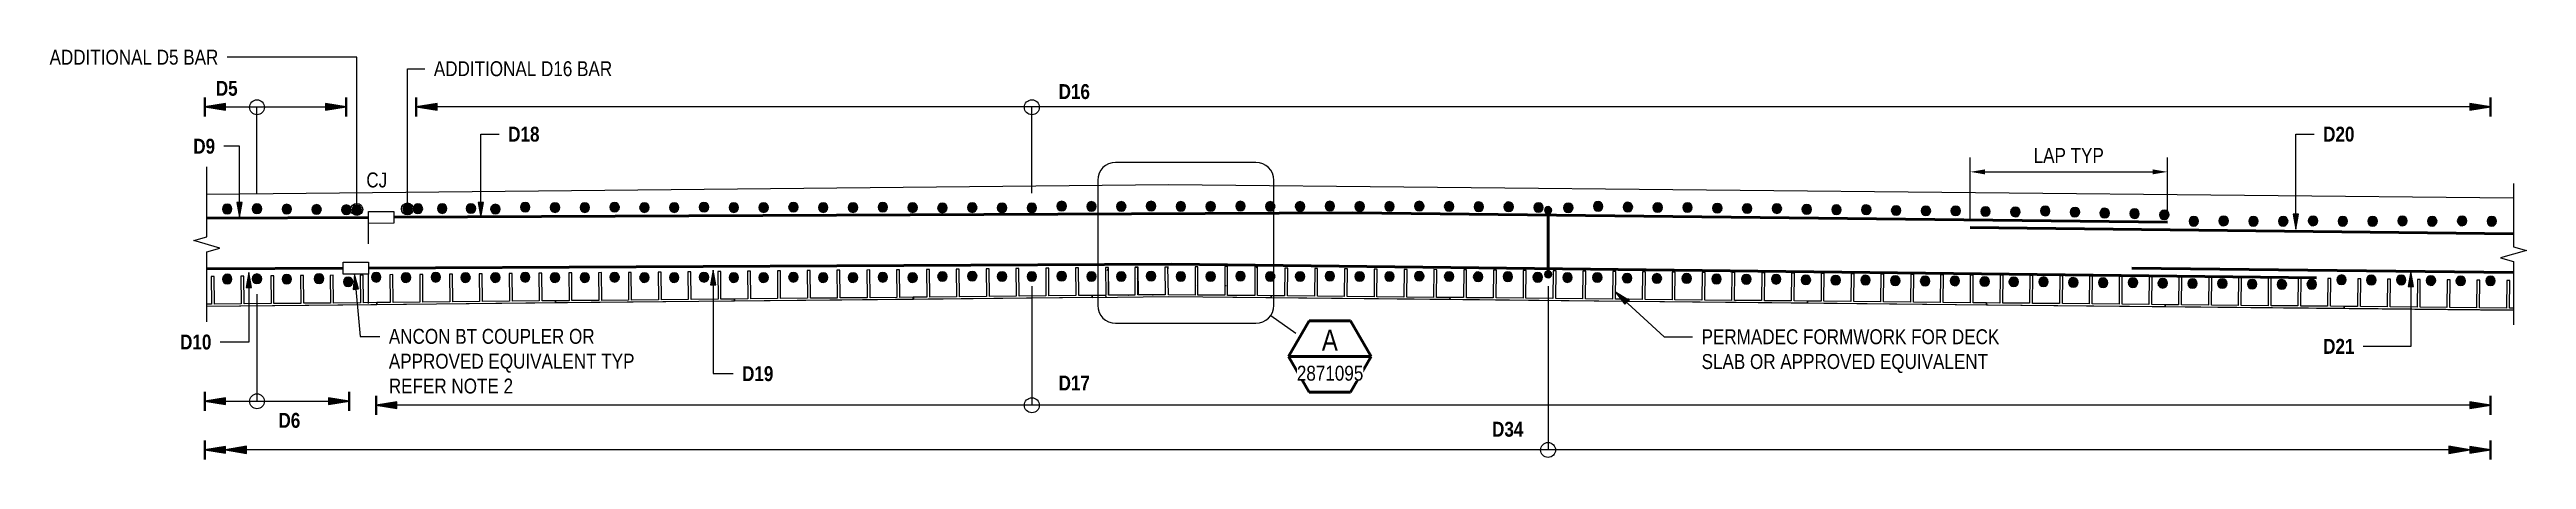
# Model space of a CAD drawing. Header units: metres. Extents: x 577 to 630, y 3 to 1710.
# Drawn here: x 612.83 to 621.14, y 18.54 to 19.91 of the extents above; entities that cross this region are included whole.
import ezdxf

# ---------------------------------------------------------------- set-up
doc = ezdxf.new("R2010")
doc.units = ezdxf.units.M
doc.linetypes.add('JacobsDash', pattern=[0.0045, 0.003, -0.0015])
doc.layers.get('Defpoints').update_dxf_attribs({"color": 41})
for name, color, linetype, lineweight in [('BRIDGE-FRAMING-LINE-18-HID', 7, 'JacobsDash', 18), ('D-BDGE', 7, 'Continuous', 13), ('D-BDGE-FLOOR', 7, 'Continuous', 50), ('D-BDGE-FRAMING', 7, 'Continuous', 50), ('D-BDGE-LINE', 7, 'Continuous', 9), ('D-ENHA-GEN-ANNO-SYMB', 7, 'Continuous', 9), ('D-ENHA-GEN-LINE', 7, 'Continuous', 9), ('D-ENHA-TEXT', 7, 'Continuous', 9), ('D-ENHA-TEXT-DIMS', 7, 'Continuous', 9)]:
    doc.layers.add(name, color=color, linetype=linetype, lineweight=lineweight)
doc.styles.add('Arial Narrow_2', font='ARIALN.TTF', dxfattribs={"height": 0.05})
doc.styles.add('Arial Narrow_3', font='ARIALN.TTF', dxfattribs={"height": 0.07})
doc.styles.add('Arial Narrow_B_1', font='ARIALNB.TTF', dxfattribs={"height": 0.05})
doc.dimstyles.new('Dimension_Standard_O__mm__2', dxfattribs={"dimscale": 0.3048, "dimtxt": 0.051172, "dimasz": 0.164042, "dimexe": 0.15748, "dimexo": 0.098425, "dimgap": 0.098425, "dimtad": 1, "dimdec": 0, "dimlfac": 1000, "dimzin": 0, "dimdsep": 46, "dimtxsty": 'Arial Narrow_2', "dimsah": 1, "dimcen": 0.09, "dimaunit": 1, "dimadec": 4, "dimazin": 0, "dimtfac": 1, "dimtdec": 4, "dimtix": 1, "dimtmove": 0, "dimatfit": 3, "dimfxl": 1, "dimtvp": 1, "dimtfill": 1, "dimtolj": 1, "dimtzin": 0, "dimlwd": 18, "dimlwe": 18, "dimarcsym": 2})

# ---------------------------------------------------------------- blocks, each defined once
blk = doc.blocks.new('07_STR_DPS_PermadecPanel - 07_STR_DPS_PermadecPanel-5973122-DRG-1095 SECTION 3')
at = {"layer": 'D-BDGE-FRAMING', "lineweight": 13}
for p, q in [((-1669.2412, 19.149), (-1669.2512, 19.1489)), ((-1669.2512, 19.1489), (-1669.2502, 19.0559)), ((-1669.2402, 19.056), (-1669.2412, 19.149)), ((-1669.1412, 19.15), (-1669.1512, 19.1499)), ((-1669.1512, 19.1499), (-1669.1502, 19.0569)), ((-1669.1402, 19.057), (-1669.1412, 19.15)), ((-1669.0412, 19.151), (-1669.0512, 19.1509)), ((-1669.0512, 19.1509), (-1669.0502, 19.0579)), ((-1669.0402, 19.058), (-1669.0412, 19.151)), ((-1668.9412, 19.152), (-1668.9512, 19.1519)), ((-1668.9512, 19.1519), (-1668.9503, 19.0589)), ((-1668.9403, 19.059), (-1668.9412, 19.152)), ((-1668.8412, 19.153), (-1668.8512, 19.1529)), ((-1668.8512, 19.1529), (-1668.8503, 19.0599)), ((-1668.8403, 19.06), (-1668.8412, 19.153)), ((-1668.7412, 19.154), (-1668.7512, 19.1539)), ((-1668.7512, 19.1539), (-1668.7503, 19.0609)), ((-1668.7403, 19.061), (-1668.7412, 19.154)), ((-1669.2502, 19.0559), (-1669.266, 19.0558)), ((-1669.266, 19.0498), (-1668.6952, 19.0555)), ((-1669.1502, 19.0569), (-1669.2402, 19.056)), ((-1669.0502, 19.0579), (-1669.1402, 19.057)), ((-1668.9503, 19.0589), (-1669.0402, 19.058)), ((-1668.8503, 19.0599), (-1668.9403, 19.059)), ((-1668.7503, 19.0609), (-1668.8403, 19.06)), ((-1668.6953, 19.0615), (-1668.7403, 19.061)), ((-1668.6952, 19.0555), (-1668.6953, 19.0615))]:
    blk.add_line(p, q, dxfattribs=at)
blk = doc.blocks.new('07_STR_DPS_PermadecPanel - 07_STR_DPS_PermadecPanel-5973124-DRG-1095 SECTION 3')
at = {"layer": 'D-BDGE-FRAMING', "lineweight": 13}
for p, q in [((-1668.6412, 19.1552), (-1668.6512, 19.1551)), ((-1668.6512, 19.1551), (-1668.6503, 19.0621)), ((-1668.6403, 19.0622), (-1668.6412, 19.1552)), ((-1668.5412, 19.1562), (-1668.5512, 19.1561)), ((-1668.5512, 19.1561), (-1668.5503, 19.0631)), ((-1668.5403, 19.0632), (-1668.5412, 19.1562)), ((-1668.4412, 19.1572), (-1668.4512, 19.1571)), ((-1668.4512, 19.1571), (-1668.4503, 19.0641)), ((-1668.4403, 19.0642), (-1668.4412, 19.1572)), ((-1668.3412, 19.1582), (-1668.3512, 19.1581)), ((-1668.3512, 19.1581), (-1668.3503, 19.0651)), ((-1668.3403, 19.0652), (-1668.3412, 19.1582)), ((-1668.2412, 19.1592), (-1668.2512, 19.1591)), ((-1668.2512, 19.1591), (-1668.2503, 19.0661)), ((-1668.2403, 19.0662), (-1668.2412, 19.1592)), ((-1668.1412, 19.1602), (-1668.1512, 19.1601)), ((-1668.1512, 19.1601), (-1668.1503, 19.0671)), ((-1668.1403, 19.0672), (-1668.1412, 19.1602)), ((-1668.6503, 19.0621), (-1668.6953, 19.0616)), ((-1668.6953, 19.0616), (-1668.6952, 19.0556)), ((-1668.6952, 19.0556), (-1668.0952, 19.0616)), ((-1668.5503, 19.0631), (-1668.6403, 19.0622)), ((-1668.4503, 19.0641), (-1668.5403, 19.0632)), ((-1668.3503, 19.0651), (-1668.4403, 19.0642)), ((-1668.2503, 19.0661), (-1668.3403, 19.0652)), ((-1668.1503, 19.0671), (-1668.2403, 19.0662)), ((-1668.0953, 19.0676), (-1668.1403, 19.0672)), ((-1668.0952, 19.0616), (-1668.0953, 19.0676))]:
    blk.add_line(p, q, dxfattribs=at)
blk = doc.blocks.new('07_STR_DPS_PermadecPanel - 07_STR_DPS_PermadecPanel-5973130-DRG-1095 SECTION 3')
at = {"layer": 'D-BDGE-FRAMING', "lineweight": 13}
for p, q in [((-1668.0412, 19.161), (-1668.0512, 19.1609)), ((-1668.0512, 19.1609), (-1668.0503, 19.0679)), ((-1668.0403, 19.068), (-1668.0412, 19.161)), ((-1667.9412, 19.1619), (-1667.9512, 19.1618)), ((-1667.9512, 19.1618), (-1667.9503, 19.0689)), ((-1667.9403, 19.069), (-1667.9412, 19.1619)), ((-1667.8412, 19.1629), (-1667.8512, 19.1628)), ((-1667.8512, 19.1628), (-1667.8503, 19.0698)), ((-1667.8403, 19.0699), (-1667.8412, 19.1629)), ((-1667.7412, 19.1639), (-1667.7512, 19.1638)), ((-1667.7512, 19.1638), (-1667.7503, 19.0708)), ((-1667.7403, 19.0709), (-1667.7412, 19.1639)), ((-1667.6412, 19.1649), (-1667.6512, 19.1648)), ((-1667.6512, 19.1648), (-1667.6503, 19.0718)), ((-1667.6403, 19.0719), (-1667.6412, 19.1649)), ((-1667.5412, 19.1659), (-1667.5512, 19.1658)), ((-1667.5512, 19.1658), (-1667.5503, 19.0728)), ((-1667.5403, 19.0729), (-1667.5412, 19.1659)), ((-1668.0503, 19.0679), (-1668.0953, 19.0674)), ((-1668.0953, 19.0674), (-1668.0952, 19.0614)), ((-1668.0952, 19.0614), (-1667.4953, 19.0674)), ((-1667.9503, 19.0689), (-1668.0403, 19.068)), ((-1667.8503, 19.0698), (-1667.9403, 19.069)), ((-1667.7503, 19.0708), (-1667.8403, 19.0699)), ((-1667.6503, 19.0718), (-1667.7403, 19.0709)), ((-1667.5503, 19.0728), (-1667.6403, 19.0719)), ((-1667.4953, 19.0734), (-1667.5403, 19.0729)), ((-1667.4953, 19.0674), (-1667.4953, 19.0734))]:
    blk.add_line(p, q, dxfattribs=at)
blk = doc.blocks.new('07_STR_DPS_PermadecPanel - 07_STR_DPS_PermadecPanel-V20-DRG-1095 SECTION 3')
at = {"layer": 'D-BDGE-FRAMING', "lineweight": 13}
for p, q in [((-1667.4412, 19.167), (-1667.4512, 19.1669)), ((-1667.4512, 19.1669), (-1667.4502, 19.0739)), ((-1667.4402, 19.074), (-1667.4412, 19.167)), ((-1667.3412, 19.1679), (-1667.3512, 19.1679)), ((-1667.3512, 19.1679), (-1667.3502, 19.0749)), ((-1667.3402, 19.075), (-1667.3412, 19.1679)), ((-1667.2412, 19.1689), (-1667.2512, 19.1688)), ((-1667.2512, 19.1688), (-1667.2502, 19.0758)), ((-1667.2402, 19.0759), (-1667.2412, 19.1689)), ((-1667.1412, 19.1699), (-1667.1512, 19.1698)), ((-1667.1512, 19.1698), (-1667.1502, 19.0768)), ((-1667.1402, 19.0769), (-1667.1412, 19.1699)), ((-1667.0412, 19.1709), (-1667.0512, 19.1708)), ((-1667.0512, 19.1708), (-1667.0502, 19.0778)), ((-1667.0402, 19.0779), (-1667.0412, 19.1709)), ((-1666.9412, 19.1719), (-1666.9512, 19.1718)), ((-1666.9512, 19.1718), (-1666.9503, 19.0788)), ((-1666.9403, 19.0789), (-1666.9412, 19.1719)), ((-1667.4502, 19.0739), (-1667.4952, 19.0734)), ((-1667.4952, 19.0674), (-1666.8952, 19.0734)), ((-1667.4952, 19.0734), (-1667.4952, 19.0674)), ((-1667.3502, 19.0749), (-1667.4402, 19.074)), ((-1667.2502, 19.0758), (-1667.3402, 19.075)), ((-1667.1502, 19.0768), (-1667.2402, 19.0759)), ((-1667.0502, 19.0778), (-1667.1402, 19.0769)), ((-1666.9503, 19.0788), (-1667.0402, 19.0779)), ((-1666.8953, 19.0794), (-1666.9403, 19.0789)), ((-1666.8952, 19.0734), (-1666.8953, 19.0794))]:
    blk.add_line(p, q, dxfattribs=at)
blk = doc.blocks.new('07_STR_DPS_PermadecPanel - 07_STR_DPS_PermadecPanel-V21-DRG-1095 SECTION 3')
at = {"layer": 'D-BDGE-FRAMING', "lineweight": 13}
for p, q in [((-1666.8408, 19.173), (-1666.8508, 19.1729)), ((-1666.8508, 19.1729), (-1666.8498, 19.0799)), ((-1666.8398, 19.08), (-1666.8408, 19.173)), ((-1666.7408, 19.174), (-1666.7508, 19.1739)), ((-1666.7508, 19.1739), (-1666.7498, 19.0809)), ((-1666.7398, 19.081), (-1666.7408, 19.174)), ((-1666.6408, 19.1749), (-1666.6508, 19.1748)), ((-1666.6508, 19.1748), (-1666.6498, 19.0819)), ((-1666.6399, 19.082), (-1666.6408, 19.1749)), ((-1666.5408, 19.1759), (-1666.5508, 19.1758)), ((-1666.5508, 19.1758), (-1666.5499, 19.0828)), ((-1666.5399, 19.0829), (-1666.5408, 19.1759)), ((-1666.4408, 19.1769), (-1666.4508, 19.1768)), ((-1666.4508, 19.1768), (-1666.4499, 19.0838)), ((-1666.4399, 19.0839), (-1666.4408, 19.1769)), ((-1666.3408, 19.1779), (-1666.3508, 19.1778)), ((-1666.3508, 19.1778), (-1666.3499, 19.0848)), ((-1666.3399, 19.0849), (-1666.3408, 19.1779)), ((-1666.8498, 19.0799), (-1666.8948, 19.0794)), ((-1666.8948, 19.0734), (-1666.2948, 19.0794)), ((-1666.8948, 19.0794), (-1666.8948, 19.0734)), ((-1666.7498, 19.0809), (-1666.8398, 19.08)), ((-1666.6498, 19.0819), (-1666.7398, 19.081)), ((-1666.5499, 19.0828), (-1666.6399, 19.082)), ((-1666.4499, 19.0838), (-1666.5399, 19.0829)), ((-1666.3499, 19.0848), (-1666.4399, 19.0839)), ((-1666.2949, 19.0854), (-1666.3399, 19.0849)), ((-1666.2948, 19.0794), (-1666.2949, 19.0854))]:
    blk.add_line(p, q, dxfattribs=at)
blk = doc.blocks.new('07_STR_DPS_PermadecPanel - 07_STR_DPS_PermadecPanel-5973115-DRG-1095 SECTION 3')
at = {"layer": 'D-BDGE-FRAMING', "lineweight": 13}
for p, q in [((-1665.6483, 19.177), (-1665.6492, 19.084)), ((-1665.6383, 19.1769), (-1665.6483, 19.177)), ((-1665.6392, 19.0839), (-1665.6383, 19.1769)), ((-1665.5483, 19.176), (-1665.5492, 19.083)), ((-1665.5383, 19.1759), (-1665.5483, 19.176)), ((-1665.5392, 19.0829), (-1665.5383, 19.1759)), ((-1665.4483, 19.175), (-1665.4492, 19.082)), ((-1665.4383, 19.1749), (-1665.4483, 19.175)), ((-1665.4392, 19.0819), (-1665.4383, 19.1749)), ((-1665.3483, 19.174), (-1665.3492, 19.081)), ((-1665.3383, 19.1739), (-1665.3483, 19.174)), ((-1665.3392, 19.0809), (-1665.3383, 19.1739)), ((-1665.2483, 19.173), (-1665.2492, 19.08)), ((-1665.2383, 19.1729), (-1665.2483, 19.173)), ((-1665.2392, 19.0799), (-1665.2383, 19.1729)), ((-1665.1483, 19.172), (-1665.1492, 19.079)), ((-1665.1383, 19.1719), (-1665.1483, 19.172)), ((-1665.1392, 19.0789), (-1665.1383, 19.1719)), ((-1665.6492, 19.084), (-1665.6942, 19.0845)), ((-1665.6942, 19.0845), (-1665.6942, 19.0785)), ((-1665.6942, 19.0785), (-1665.0943, 19.0725)), ((-1665.5492, 19.083), (-1665.6392, 19.0839)), ((-1665.4492, 19.082), (-1665.5392, 19.0829)), ((-1665.3492, 19.081), (-1665.4392, 19.0819)), ((-1665.2492, 19.08), (-1665.3392, 19.0809)), ((-1665.1492, 19.079), (-1665.2392, 19.0799)), ((-1665.0942, 19.0785), (-1665.1392, 19.0789)), ((-1665.0943, 19.0725), (-1665.0942, 19.0785))]:
    blk.add_line(p, q, dxfattribs=at)
blk = doc.blocks.new('07_STR_DPS_PermadecPanel - 07_STR_DPS_PermadecPanel-V22-DRG-1095 SECTION 3')
at = {"layer": 'D-BDGE-FRAMING', "lineweight": 13}
for p, q in [((-1665.0483, 19.171), (-1665.0492, 19.078)), ((-1665.0383, 19.1709), (-1665.0483, 19.171)), ((-1665.0392, 19.0779), (-1665.0383, 19.1709)), ((-1664.9483, 19.17), (-1664.9492, 19.077)), ((-1664.9383, 19.1699), (-1664.9483, 19.17)), ((-1664.9392, 19.0769), (-1664.9383, 19.1699)), ((-1664.8483, 19.169), (-1664.8492, 19.076)), ((-1664.8383, 19.1689), (-1664.8483, 19.169)), ((-1664.8392, 19.0759), (-1664.8383, 19.1689)), ((-1664.7483, 19.168), (-1664.7492, 19.075)), ((-1664.7383, 19.1679), (-1664.7483, 19.168)), ((-1664.7392, 19.0749), (-1664.7383, 19.1679)), ((-1664.6483, 19.167), (-1664.6492, 19.074)), ((-1664.6383, 19.1669), (-1664.6483, 19.167)), ((-1664.6392, 19.0739), (-1664.6383, 19.1669)), ((-1664.5483, 19.166), (-1664.5492, 19.073)), ((-1664.5383, 19.1659), (-1664.5483, 19.166)), ((-1664.5392, 19.0729), (-1664.5383, 19.1659)), ((-1665.0942, 19.0785), (-1665.0943, 19.0725)), ((-1665.0943, 19.0725), (-1664.4943, 19.0665)), ((-1665.0492, 19.078), (-1665.0942, 19.0785)), ((-1664.9492, 19.077), (-1665.0392, 19.0779)), ((-1664.8492, 19.076), (-1664.9392, 19.0769)), ((-1664.7492, 19.075), (-1664.8392, 19.0759)), ((-1664.6492, 19.074), (-1664.7392, 19.0749)), ((-1664.5492, 19.073), (-1664.6392, 19.0739)), ((-1664.4942, 19.0725), (-1664.5392, 19.0729)), ((-1664.4943, 19.0665), (-1664.4942, 19.0725))]:
    blk.add_line(p, q, dxfattribs=at)
blk = doc.blocks.new('07_STR_DPS_PermadecPanel - 07_STR_DPS_PermadecPanel-V23-DRG-1095 SECTION 3')
at = {"layer": 'D-BDGE-FRAMING', "lineweight": 13}
for p, q in [((-1664.4483, 19.165), (-1664.4492, 19.072)), ((-1664.4383, 19.1649), (-1664.4483, 19.165)), ((-1664.4392, 19.0719), (-1664.4383, 19.1649)), ((-1664.3483, 19.164), (-1664.3493, 19.071)), ((-1664.3383, 19.1639), (-1664.3483, 19.164)), ((-1664.3393, 19.0709), (-1664.3383, 19.1639)), ((-1664.2483, 19.163), (-1664.2493, 19.07)), ((-1664.2383, 19.1629), (-1664.2483, 19.163)), ((-1664.2393, 19.0699), (-1664.2383, 19.1629)), ((-1664.1483, 19.162), (-1664.1493, 19.069)), ((-1664.1383, 19.1619), (-1664.1483, 19.162)), ((-1664.1393, 19.0689), (-1664.1383, 19.1619)), ((-1664.0483, 19.161), (-1664.0493, 19.068)), ((-1664.0383, 19.1609), (-1664.0483, 19.161)), ((-1664.0393, 19.0679), (-1664.0383, 19.1609)), ((-1663.9483, 19.16), (-1663.9493, 19.067)), ((-1663.9383, 19.1599), (-1663.9483, 19.16)), ((-1663.9393, 19.0669), (-1663.9383, 19.1599)), ((-1664.4942, 19.0725), (-1664.4943, 19.0665)), ((-1664.4943, 19.0665), (-1663.8943, 19.0605)), ((-1664.4492, 19.072), (-1664.4942, 19.0725)), ((-1664.3493, 19.071), (-1664.4392, 19.0719)), ((-1664.2493, 19.07), (-1664.3393, 19.0709)), ((-1664.1493, 19.069), (-1664.2393, 19.0699)), ((-1664.0493, 19.068), (-1664.1393, 19.0689)), ((-1663.9493, 19.067), (-1664.0393, 19.0679)), ((-1663.8943, 19.0665), (-1663.9393, 19.0669)), ((-1663.8943, 19.0605), (-1663.8943, 19.0665))]:
    blk.add_line(p, q, dxfattribs=at)
blk = doc.blocks.new('07_STR_DPS_PermadecPanel - 07_STR_DPS_PermadecPanel-V24-DRG-1095 SECTION 3')
at = {"layer": 'D-BDGE-FRAMING', "lineweight": 13}
for p, q in [((-1663.8483, 19.159), (-1663.8493, 19.066)), ((-1663.8383, 19.1589), (-1663.8483, 19.159)), ((-1663.8393, 19.0659), (-1663.8383, 19.1589)), ((-1663.7484, 19.158), (-1663.7493, 19.065)), ((-1663.7384, 19.1579), (-1663.7484, 19.158)), ((-1663.7393, 19.0649), (-1663.7384, 19.1579)), ((-1663.6484, 19.157), (-1663.6493, 19.064)), ((-1663.6384, 19.1569), (-1663.6484, 19.157)), ((-1663.6393, 19.0639), (-1663.6384, 19.1569)), ((-1663.5484, 19.156), (-1663.5493, 19.063)), ((-1663.5384, 19.1559), (-1663.5484, 19.156)), ((-1663.5393, 19.0629), (-1663.5384, 19.1559)), ((-1663.4484, 19.155), (-1663.4493, 19.062)), ((-1663.4384, 19.1549), (-1663.4484, 19.155)), ((-1663.4393, 19.0619), (-1663.4384, 19.1549)), ((-1663.3484, 19.154), (-1663.3493, 19.061)), ((-1663.3384, 19.1539), (-1663.3484, 19.154)), ((-1663.3393, 19.0609), (-1663.3384, 19.1539)), ((-1663.8493, 19.066), (-1663.8943, 19.0665)), ((-1663.8943, 19.0665), (-1663.8943, 19.0605)), ((-1663.8943, 19.0605), (-1663.2944, 19.0545)), ((-1663.7493, 19.065), (-1663.8393, 19.0659)), ((-1663.6493, 19.064), (-1663.7393, 19.0649)), ((-1663.5493, 19.063), (-1663.6393, 19.0639)), ((-1663.4493, 19.062), (-1663.5393, 19.0629)), ((-1663.3493, 19.061), (-1663.4393, 19.0619)), ((-1663.2943, 19.0605), (-1663.3393, 19.0609)), ((-1663.2944, 19.0545), (-1663.2943, 19.0605))]:
    blk.add_line(p, q, dxfattribs=at)
blk = doc.blocks.new('07_STR_DPS_PermadecPanel - 07_STR_DPS_PermadecPanel-V25-DRG-1095 SECTION 3')
at = {"layer": 'D-BDGE-FRAMING', "lineweight": 13}
for p, q in [((-1663.2484, 19.153), (-1663.2493, 19.06)), ((-1663.2384, 19.1529), (-1663.2484, 19.153)), ((-1663.2393, 19.0599), (-1663.2384, 19.1529)), ((-1663.1484, 19.152), (-1663.1493, 19.059)), ((-1663.1384, 19.1519), (-1663.1484, 19.152)), ((-1663.1393, 19.0589), (-1663.1384, 19.1519)), ((-1663.0484, 19.151), (-1663.0493, 19.0581)), ((-1663.0384, 19.1509), (-1663.0484, 19.151)), ((-1663.0393, 19.058), (-1663.0384, 19.1509)), ((-1662.9484, 19.15), (-1662.9493, 19.0571)), ((-1662.9384, 19.1499), (-1662.9484, 19.15)), ((-1662.9393, 19.057), (-1662.9384, 19.1499)), ((-1662.8484, 19.149), (-1662.8493, 19.0561)), ((-1662.8384, 19.1489), (-1662.8484, 19.149)), ((-1662.8393, 19.056), (-1662.8384, 19.1489)), ((-1662.7484, 19.1481), (-1662.7493, 19.0551)), ((-1662.7384, 19.148), (-1662.7484, 19.1481)), ((-1662.7393, 19.055), (-1662.7384, 19.148)), ((-1663.2943, 19.0605), (-1663.2944, 19.0545)), ((-1663.2944, 19.0545), (-1662.6944, 19.0485)), ((-1663.2493, 19.06), (-1663.2943, 19.0605)), ((-1663.1493, 19.059), (-1663.2393, 19.0599)), ((-1663.0493, 19.0581), (-1663.1393, 19.0589)), ((-1662.9493, 19.0571), (-1663.0393, 19.058)), ((-1662.8493, 19.0561), (-1662.9393, 19.057)), ((-1662.7493, 19.0551), (-1662.8393, 19.056)), ((-1662.6943, 19.0545), (-1662.7393, 19.055)), ((-1662.6944, 19.0485), (-1662.6943, 19.0545))]:
    blk.add_line(p, q, dxfattribs=at)
blk = doc.blocks.new('07_STR_DPS_PermadecPanel - 07_STR_DPS_PermadecPanel-V26-DRG-1095 SECTION 3')
at = {"layer": 'D-BDGE-FRAMING', "lineweight": 13}
for p, q in [((-1662.6484, 19.1471), (-1662.6493, 19.0541)), ((-1662.6384, 19.147), (-1662.6484, 19.1471)), ((-1662.6393, 19.054), (-1662.6384, 19.147)), ((-1662.5484, 19.1461), (-1662.5493, 19.0531)), ((-1662.5384, 19.146), (-1662.5484, 19.1461)), ((-1662.5393, 19.053), (-1662.5384, 19.146)), ((-1662.4484, 19.1451), (-1662.4493, 19.0521)), ((-1662.4384, 19.145), (-1662.4484, 19.1451)), ((-1662.4393, 19.052), (-1662.4384, 19.145)), ((-1662.3484, 19.1441), (-1662.3494, 19.0511)), ((-1662.3384, 19.144), (-1662.3484, 19.1441)), ((-1662.3394, 19.051), (-1662.3384, 19.144)), ((-1662.2484, 19.1431), (-1662.2494, 19.0501)), ((-1662.2384, 19.143), (-1662.2484, 19.1431)), ((-1662.2394, 19.05), (-1662.2384, 19.143)), ((-1662.1484, 19.1421), (-1662.1494, 19.0491)), ((-1662.1384, 19.142), (-1662.1484, 19.1421)), ((-1662.1394, 19.049), (-1662.1384, 19.142)), ((-1662.6943, 19.0545), (-1662.6944, 19.0485)), ((-1662.6944, 19.0485), (-1662.0944, 19.0425)), ((-1662.6493, 19.0541), (-1662.6943, 19.0545)), ((-1662.5493, 19.0531), (-1662.6393, 19.054)), ((-1662.4493, 19.0521), (-1662.5393, 19.053)), ((-1662.3494, 19.0511), (-1662.4393, 19.052)), ((-1662.2494, 19.0501), (-1662.3394, 19.051)), ((-1662.1494, 19.0491), (-1662.2394, 19.05)), ((-1662.0944, 19.0485), (-1662.1394, 19.049)), ((-1662.0944, 19.0425), (-1662.0944, 19.0485))]:
    blk.add_line(p, q, dxfattribs=at)
blk = doc.blocks.new('07_STR_DPS_PermadecPanel - 07_STR_DPS_PermadecPanel-V27-DRG-1095 SECTION 3')
at = {"layer": 'D-BDGE-FRAMING', "lineweight": 13}
for p, q in [((-1662.0484, 19.1411), (-1662.0494, 19.0481)), ((-1662.0384, 19.141), (-1662.0484, 19.1411)), ((-1662.0394, 19.048), (-1662.0384, 19.141)), ((-1661.9484, 19.1401), (-1661.9494, 19.0471)), ((-1661.9384, 19.14), (-1661.9484, 19.1401)), ((-1661.9394, 19.047), (-1661.9384, 19.14)), ((-1661.8484, 19.1391), (-1661.8494, 19.0461)), ((-1661.8384, 19.139), (-1661.8484, 19.1391)), ((-1661.8394, 19.046), (-1661.8384, 19.139)), ((-1661.7485, 19.1381), (-1661.7494, 19.0451)), ((-1661.7385, 19.138), (-1661.7485, 19.1381)), ((-1661.7394, 19.045), (-1661.7385, 19.138)), ((-1661.6485, 19.1371), (-1661.6494, 19.0441)), ((-1661.6385, 19.137), (-1661.6485, 19.1371)), ((-1661.6394, 19.044), (-1661.6385, 19.137)), ((-1661.5485, 19.1361), (-1661.5494, 19.0431)), ((-1661.5385, 19.136), (-1661.5485, 19.1361)), ((-1661.5394, 19.043), (-1661.5385, 19.136)), ((-1662.0494, 19.0481), (-1662.0944, 19.0485)), ((-1662.0944, 19.0485), (-1662.0944, 19.0425)), ((-1662.0944, 19.0425), (-1661.526, 19.0368)), ((-1661.9494, 19.0471), (-1662.0394, 19.048)), ((-1661.8494, 19.0461), (-1661.9394, 19.047)), ((-1661.7494, 19.0451), (-1661.8394, 19.046)), ((-1661.6494, 19.0441), (-1661.7394, 19.045)), ((-1661.5494, 19.0431), (-1661.6394, 19.044)), ((-1661.526, 19.0428), (-1661.5394, 19.043))]:
    blk.add_line(p, q, dxfattribs=at)
blk = doc.blocks.new('CS_DET_Reinf_Bar Section_Solid - Reo Dot 32-6113454-DRG-1095 SECTION 3')
at = {"layer": 'D-BDGE-LINE'}
blk.add_hatch(color=256, dxfattribs=at).paths.add_polyline_path([(-1669.1973, 19.1245), (-1669.1931, 19.1251), (-1669.1893, 19.1267), (-1669.186, 19.1292), (-1669.1835, 19.1325), (-1669.1819, 19.1364), (-1669.1813, 19.1406), (-1669.1819, 19.1447), (-1669.1835, 19.1485), (-1669.1861, 19.1519), (-1669.1894, 19.1544), (-1669.1933, 19.156), (-1669.1974, 19.1565), (-1669.2015, 19.1559), (-1669.2054, 19.1543), (-1669.2087, 19.1518), (-1669.2112, 19.1484), (-1669.2128, 19.1446), (-1669.2133, 19.1404), (-1669.2128, 19.1363), (-1669.2112, 19.1324), (-1669.2086, 19.1291), (-1669.2053, 19.1266), (-1669.2014, 19.125), (-1669.1986, 19.1247)])
for start, end in [(0.21826, 180.21826), (180.21826, 0.21826)]:
    blk.add_arc((-1669.1973, 19.1405), 0.016, start, end, dxfattribs=at)
blk = doc.blocks.new('CS_DET_Reinf_Bar Section_Solid - Reo Dot 32-V28-DRG-1095 SECTION 3')
at = {"layer": 'D-BDGE-LINE'}
blk.add_hatch(color=256, dxfattribs=at).paths.add_polyline_path([(-1664.7975, 19.3647), (-1664.7933, 19.3652), (-1664.7895, 19.3668), (-1664.7861, 19.3693), (-1664.7836, 19.3726), (-1664.7819, 19.3765), (-1664.7814, 19.3814), (-1664.7818, 19.3847), (-1664.7834, 19.3886), (-1664.7859, 19.392), (-1664.7892, 19.3945), (-1664.7931, 19.3962), (-1664.7972, 19.3967), (-1664.8013, 19.3962), (-1664.8052, 19.3947), (-1664.8086, 19.3922), (-1664.8111, 19.3889), (-1664.8128, 19.385), (-1664.8133, 19.3809), (-1664.8128, 19.3767), (-1664.8113, 19.3729), (-1664.8088, 19.3695), (-1664.8055, 19.367), (-1664.8016, 19.3653)])
for start, end in [(359.50379, 179.50379), (179.50379, 359.50379)]:
    blk.add_arc((-1664.7973, 19.3807), 0.016, start, end, dxfattribs=at)
blk = doc.blocks.new('CS_DET_Reinf_Bar Section_Solid - Reo Dot 32-V29-DRG-1095 SECTION 3')
at = {"layer": 'D-BDGE-LINE'}
blk.add_hatch(color=256, dxfattribs=at).paths.add_polyline_path([(-1662.7028, 19.1104), (-1662.6987, 19.1109), (-1662.6948, 19.1125), (-1662.6915, 19.115), (-1662.6889, 19.1183), (-1662.6873, 19.1221), (-1662.6867, 19.1263), (-1662.6873, 19.1304), (-1662.6888, 19.1343), (-1662.6914, 19.1376), (-1662.6947, 19.1402), (-1662.6985, 19.1418), (-1662.7028, 19.1423), (-1662.7068, 19.1418), (-1662.7107, 19.1403), (-1662.714, 19.1377), (-1662.7165, 19.1344), (-1662.7182, 19.1306), (-1662.7187, 19.1264), (-1662.7182, 19.1223), (-1662.7166, 19.1184), (-1662.7141, 19.1151), (-1662.7108, 19.1125), (-1662.707, 19.1109)])
for start, end in [(359.67203, 179.67203), (179.67203, 359.67203)]:
    blk.add_arc((-1662.7027, 19.1264), 0.016, start, end, dxfattribs=at)
blk = doc.blocks.new('CS_Reinforcement Extents Dim - CS_Reinforcement Extents Dim-6439862-DRG-1095 SECTION 3')
at = {"layer": 'D-BDGE-LINE'}
for points in [[(-1668.6278, 18.7059), (-1668.6278, 18.7282), (-1668.6978, 18.717)], [(-1661.6728, 18.7059), (-1661.6028, 18.717), (-1661.6728, 18.7282)]]:
    blk.add_hatch(color=256, dxfattribs=at).paths.add_polyline_path(points)
at = {"layer": 'D-BDGE-LINE', "lineweight": 40}
for p, q in [((-1668.6978, 18.685), (-1668.6978, 18.749)), ((-1661.6028, 18.6853), (-1661.6028, 18.749))]:
    blk.add_line(p, q, dxfattribs=at)
at = {"layer": 'D-BDGE-LINE', "lineweight": 18}
for p, q in [((-1668.6278, 18.7282), (-1668.6978, 18.717)), ((-1668.6978, 18.717), (-1668.6278, 18.7059)), ((-1661.6728, 18.717), (-1668.6978, 18.717)), ((-1668.6278, 18.7059), (-1668.6278, 18.7282)), ((-1661.6728, 18.7282), (-1661.6728, 18.7059)), ((-1661.6028, 18.717), (-1661.6728, 18.7282)), ((-1661.6728, 18.7059), (-1661.6028, 18.717))]:
    blk.add_line(p, q, dxfattribs=at)
blk = doc.blocks.new('CS_Reinforcement Extents Dim - CS_Reinforcement Extents Dim-7510725-DRG-1095 SECTION 3')
at = {"layer": 'D-BDGE-LINE'}
for points in [[(-1668.4928, 19.707), (-1668.4928, 19.7294), (-1668.5628, 19.7182), (-1668.549, 19.716)], [(-1661.6728, 19.707), (-1661.6028, 19.7182), (-1661.6728, 19.7294)]]:
    blk.add_hatch(color=256, dxfattribs=at).paths.add_polyline_path(points)
at = {"layer": 'D-BDGE-LINE', "lineweight": 40}
for p, q in [((-1668.5628, 19.7502), (-1668.5628, 19.6862)), ((-1661.6028, 19.75), (-1661.6028, 19.6862))]:
    blk.add_line(p, q, dxfattribs=at)
at = {"layer": 'D-BDGE-LINE', "lineweight": 18}
for p, q in [((-1668.4928, 19.7294), (-1668.5628, 19.7182)), ((-1668.5628, 19.7182), (-1668.4928, 19.707)), ((-1661.6728, 19.7182), (-1668.5628, 19.7182)), ((-1668.4928, 19.707), (-1668.4928, 19.7294)), ((-1661.6028, 19.7182), (-1661.6728, 19.7294)), ((-1661.6728, 19.7294), (-1661.6728, 19.707)), ((-1661.6728, 19.707), (-1661.6028, 19.7182))]:
    blk.add_line(p, q, dxfattribs=at)
blk = doc.blocks.new('CS_Reinforcement Extents Dim - CS_Reinforcement Extents Dim-7399973-DRG-1095 SECTION 3')
at = {"layer": 'D-BDGE-LINE'}
for points in [[(-1669.2024, 19.707), (-1669.2024, 19.7294), (-1669.2724, 19.7182)], [(-1668.8678, 19.707), (-1668.7978, 19.7182), (-1668.8678, 19.7294)]]:
    blk.add_hatch(color=256, dxfattribs=at).paths.add_polyline_path(points)
at = {"layer": 'D-BDGE-LINE', "lineweight": 40}
for p, q in [((-1669.2724, 19.75), (-1669.2724, 19.6862)), ((-1668.7978, 19.7502), (-1668.7978, 19.6862))]:
    blk.add_line(p, q, dxfattribs=at)
at = {"layer": 'D-BDGE-LINE', "lineweight": 18}
for p, q in [((-1669.2024, 19.7294), (-1669.2724, 19.7182)), ((-1669.2724, 19.7182), (-1669.2024, 19.707)), ((-1669.2024, 19.707), (-1669.2024, 19.7294)), ((-1669.2024, 19.7182), (-1668.7978, 19.7182)), ((-1668.7978, 19.7182), (-1668.8678, 19.7294)), ((-1668.8678, 19.7294), (-1668.8678, 19.707)), ((-1668.8678, 19.707), (-1668.7978, 19.7182))]:
    blk.add_line(p, q, dxfattribs=at)
blk = doc.blocks.new('CS_Reinforcement Extents Dim - CS_Reinforcement Extents Dim-6938333-DRG-1095 SECTION 3')
at = {"layer": 'D-BDGE-LINE'}
for points in [[(-1669.2024, 18.7191), (-1669.2024, 18.7414), (-1669.2724, 18.7303)], [(-1668.8574, 18.7191), (-1668.7874, 18.7303), (-1668.8574, 18.7414)]]:
    blk.add_hatch(color=256, dxfattribs=at).paths.add_polyline_path(points)
at = {"layer": 'D-BDGE-LINE', "lineweight": 40}
for p, q in [((-1669.2724, 18.6985), (-1669.2724, 18.7623)), ((-1668.7874, 18.6983), (-1668.7874, 18.7623))]:
    blk.add_line(p, q, dxfattribs=at)
at = {"layer": 'D-BDGE-LINE', "lineweight": 18}
for p, q in [((-1669.2024, 18.7414), (-1669.2724, 18.7303)), ((-1669.2724, 18.7303), (-1669.2024, 18.7191)), ((-1669.2024, 18.7191), (-1669.2024, 18.7414)), ((-1669.2024, 18.7303), (-1668.7874, 18.7303)), ((-1668.8574, 18.7414), (-1668.8574, 18.7191)), ((-1668.7874, 18.7303), (-1668.8574, 18.7414)), ((-1668.8574, 18.7191), (-1668.7874, 18.7303))]:
    blk.add_line(p, q, dxfattribs=at)
blk = doc.blocks.new('CS_DET_Reinf_Bar Section_Solid - Reo Dot 24-6224135-DRG-1095 SECTION 3')
at = {"layer": 'D-BDGE-LINE'}
blk.add_hatch(color=256, dxfattribs=at).paths.add_polyline_path([(-1664.7651, 19.1444), (-1664.762, 19.1447), (-1664.7591, 19.1459), (-1664.7566, 19.1478), (-1664.7546, 19.1503), (-1664.7534, 19.1532), (-1664.753, 19.1563), (-1664.7534, 19.1594), (-1664.7546, 19.1623), (-1664.7565, 19.1648), (-1664.7589, 19.1667), (-1664.7618, 19.1679), (-1664.7649, 19.1684), (-1664.768, 19.168), (-1664.7709, 19.1668), (-1664.7734, 19.1649), (-1664.7754, 19.1624), (-1664.7766, 19.1595), (-1664.777, 19.1564), (-1664.7766, 19.1533), (-1664.7754, 19.1504), (-1664.7735, 19.1479), (-1664.7711, 19.146), (-1664.7682, 19.1448)])
for start, end in [(359.67203, 179.67203), (179.67203, 359.67203)]:
    blk.add_arc((-1664.765, 19.1564), 0.012, start, end, dxfattribs=at)
blk = doc.blocks.new('CS_Reinforcement Extents Dim - CS_Reinforcement Extents Dim-7442809-DRG-1095 SECTION 3')
at = {"layer": 'D-BDGE-LINE'}
for points in [[(-1669.2024, 18.5559), (-1669.2024, 18.5782), (-1669.2724, 18.567)], [(-1661.6728, 18.5559), (-1661.6028, 18.567), (-1661.6728, 18.5782)]]:
    blk.add_hatch(color=256, dxfattribs=at).paths.add_polyline_path(points)
at = {"layer": 'D-BDGE-LINE', "lineweight": 40}
for p, q in [((-1669.2724, 18.535), (-1669.2724, 18.599)), ((-1661.6028, 18.5353), (-1661.6028, 18.599))]:
    blk.add_line(p, q, dxfattribs=at)
at = {"layer": 'D-BDGE-LINE', "lineweight": 18}
for p, q in [((-1669.2024, 18.5782), (-1669.2724, 18.567)), ((-1669.2724, 18.567), (-1669.2024, 18.5559)), ((-1661.6728, 18.567), (-1669.2724, 18.567)), ((-1669.2024, 18.5559), (-1669.2024, 18.5782)), ((-1661.6728, 18.5782), (-1661.6728, 18.5559)), ((-1661.6028, 18.567), (-1661.6728, 18.5782)), ((-1661.6728, 18.5559), (-1661.6028, 18.567))]:
    blk.add_line(p, q, dxfattribs=at)
blk = doc.blocks.new('SC_DET_BREAK LINE - Std Break-6938451-DRG-1095 SECTION 3')
at = {"layer": 'D-BDGE-LINE', "lineweight": 13}
for p, q in [((-1661.526, 19.4614), (-1661.526, 19.2491)), ((-1661.4822, 19.2366), (-1661.5697, 19.2116)), ((-1661.5697, 19.2116), (-1661.526, 19.1991)), ((-1661.526, 19.2491), (-1661.4822, 19.2366)), ((-1661.526, 19.1991), (-1661.526, 18.9868))]:
    blk.add_line(p, q, dxfattribs=at)
blk = doc.blocks.new('SC_DET_BREAK LINE - Std Break-6440631-DRG-1095 SECTION 3')
at = {"layer": 'D-BDGE-LINE', "lineweight": 13}
for p, q in [((-1669.266, 19.2821), (-1669.266, 19.5171)), ((-1669.3097, 19.2696), (-1669.266, 19.2821)), ((-1669.2222, 19.2446), (-1669.3097, 19.2696)), ((-1669.266, 19.2321), (-1669.2222, 19.2446)), ((-1669.266, 18.9971), (-1669.266, 19.2321))]:
    blk.add_line(p, q, dxfattribs=at)
blk = doc.blocks.new('DIMBLOCK12-DRG-1095 SECTION 3')
at = {"layer": 'D-ENHA-TEXT-DIMS', "color": 0, "lineweight": 18, "transparency": 16777216}
for p, q in [((619.2736, 19.3437), (619.2736, 19.5482)), ((619.9358, 19.361), (619.9358, 19.5482)), ((619.3236, 19.5002), (619.8858, 19.5002))]:
    blk.add_line(p, q, dxfattribs=at)
at = {"layer": 'D-ENHA-TEXT-DIMS', "color": 0, "transparency": 16777216}
for points in [[(619.3236, 19.5085), (619.3236, 19.4918), (619.2736, 19.5002)], [(619.8858, 19.5085), (619.8858, 19.4918), (619.9358, 19.5002)]]:
    blk.add_solid(points, dxfattribs=at)
at = {"layer": 'Defpoints', "color": 0, "transparency": 16777216}
for p in [(619.9358, 19.5002), (619.2736, 19.3137), (619.9358, 19.331)]:
    blk.add_point(p, dxfattribs=at)
at = {"layer": 'D-ENHA-TEXT-DIMS', "color": 0, "lineweight": 18, "transparency": 16777216, "insert": (619.6047, 19.5552), "char_height": 0.05, "width": 0.282662, "attachment_point": 5, "style": 'Arial Narrow_2', "bg_fill": 3, "box_fill_scale": 1.1, "bg_fill_color": 256, "bg_fill_true_color": 13158600, "bg_fill_transparency": 0}
blk.add_mtext('\\A1;LAP TYP', dxfattribs=at)
blk = doc.blocks.new('CS_Arrowhead - CS_Arrowhead-2458042-DRG-1095 SECTION 3')
at = {"layer": 'D-ENHA-GEN-LINE'}
blk.add_hatch(color=256, dxfattribs=at).paths.add_polyline_path([(-1669.1324, 18.5794), (-1669.1324, 18.5547), (-1669.2024, 18.567)])
at = {"layer": 'D-ENHA-GEN-LINE', "lineweight": 13}
for p, q in [((-1669.1324, 18.5794), (-1669.2024, 18.567)), ((-1669.2024, 18.567), (-1669.1324, 18.5547)), ((-1669.1324, 18.5547), (-1669.1324, 18.5794))]:
    blk.add_line(p, q, dxfattribs=at)
blk = doc.blocks.new('CS_Arrowhead - CS_Arrowhead-7442894-DRG-1095 SECTION 3')
at = {"layer": 'D-ENHA-GEN-LINE'}
blk.add_hatch(color=256, dxfattribs=at).paths.add_polyline_path([(-1661.7428, 18.5794), (-1661.6728, 18.567), (-1661.7428, 18.5547)])
at = {"layer": 'D-ENHA-GEN-LINE', "lineweight": 13}
for p, q in [((-1661.7428, 18.5794), (-1661.7428, 18.5547)), ((-1661.6728, 18.567), (-1661.7428, 18.5794)), ((-1661.7428, 18.5547), (-1661.6728, 18.567))]:
    blk.add_line(p, q, dxfattribs=at)
blk = doc.blocks.new('Detail View - SheetRef-4900799-DRG-1095 SECTION 3')
at = {"layer": 'D-ENHA-GEN-ANNO-SYMB', "lineweight": 50}
for p, q in [((-1665.5664, 19.0004), (-1665.6357, 18.8803)), ((-1665.4279, 19.0004), (-1665.5664, 19.0004)), ((-1665.3586, 18.8804), (-1665.4279, 19.0004)), ((-1665.6357, 18.8804), (-1665.3586, 18.8804)), ((-1665.6357, 18.8803), (-1665.5665, 18.7604)), ((-1665.4279, 18.7604), (-1665.3586, 18.8804)), ((-1665.5665, 18.7604), (-1665.4279, 18.7604))]:
    blk.add_line(p, q, dxfattribs=at)

msp = doc.modelspace()

# ---------------------------------------------------------------- hatches: boundary and pattern name
at = {"layer": 'D-BDGE-LINE'}
h = msp.add_hatch(dxfattribs=at)
h.set_pattern_fill('FP_1', color=256, style=0, pattern_type=2)
h.set_pattern_definition([(0, (613.275778, 18.143), (0.16256, 0.04064), [0.00671, -0.11521, 0.00671, -0.76545]), (0, (613.275778, 18.143), (0.16256, 0.04064), [-0.12863, -0.11521, 0.00671, -0.23713, -0.4064]), (0, (613.275778, 18.143), (0.16256, 0.04064), [-0.48768, 0.00671, -0.11521, 0.00671, -0.27777]), (0, (613.275778, 18.143), (0.16256, 0.04064), [-0.61631, -0.07457, 0.00671, -0.19649]), (120, (613.336778, 18.164), (-0.11647527, 0.1204611), [0.00671, -0.11521, 0.00671, -0.76545]), (120, (613.336778, 18.164), (-0.11647527, 0.1204611), [-0.12863, -0.11521, 0.00671, -0.23713, -0.4064]), (120, (613.336778, 18.164), (-0.11647527, 0.1204611), [-0.48768, 0.00671, -0.11521, 0.00671, -0.27777]), (120, (613.336778, 18.164), (-0.11647527, 0.1204611), [-0.61631, -0.07457, 0.00671, -0.19649]), (240, (613.356778, 18.245), (-0.04608473, -0.1611011), [0.00671, -0.11521, 0.00671, -0.76545]), (240, (613.356778, 18.245), (-0.04608473, -0.1611011), [-0.12863, -0.11521, 0.00671, -0.23713, -0.4064]), (240, (613.356778, 18.245), (-0.04608473, -0.1611011), [-0.48768, 0.00671, -0.11521, 0.00671, -0.27777]), (240, (613.356778, 18.245), (-0.04608473, -0.1611011), [-0.61631, -0.07457, 0.00671, -0.19649])])
h.paths.add_polyline_path([(616.9285, 19.0785), (616.9285, 19.0844), (616.8823, 19.0848), (616.8823, 19.1837), (616.8737, 19.1837), (616.8737, 19.0849), (616.7823, 19.0858), (616.7823, 19.1827), (616.7733, 19.1827), (616.7733, 19.0859), (616.6823, 19.0868), (616.6823, 19.1818), (616.6733, 19.1818), (616.6733, 19.0869), (616.5843, 19.0878), (616.5823, 19.1807), (616.5723, 19.1807), (616.5731, 19.0874), (616.481, 19.0874), (616.481, 19.1792), (616.471, 19.1792), (616.471, 19.0866), (616.3823, 19.0866), (616.3823, 19.1787), (616.3723, 19.1787), (616.3733, 19.0857), (616.3283, 19.0852), (616.3283, 19.0791), (616.5844, 19.0817), (616.6721, 19.0808)])
at = {"layer": 'D-ENHA-TEXT'}
for points in [[(613.467, 19.3479), (613.4758, 19.3979), (613.4582, 19.3979)], [(614.277, 19.3479), (614.2858, 19.3979), (614.2682, 19.3979)], [(620.367, 19.3079), (620.3758, 19.3579), (620.3582, 19.3579)], [(613.4979, 19.1624), (613.489, 19.1124), (613.5067, 19.1124)], [(613.853, 19.156), (613.8488, 19.1054), (613.8664, 19.1071)], [(615.0564, 19.1707), (615.0476, 19.1207), (615.0652, 19.1207)], [(620.7529, 19.1659), (620.744, 19.1159), (620.7617, 19.1159)], [(618.0844, 19.0964), (618.1153, 19.0561), (618.1272, 19.0691)]]:
    msp.add_hatch(color=256, dxfattribs=at).paths.add_polyline_path(points)

# ---------------------------------------------------------------- linework, layer by layer
at = {"layer": 'BRIDGE-FRAMING-LINE-18-HID', "linetype": 'Continuous', "lineweight": 13}
for p, q in [((616.4501, 19.0866), (616.4512, 19.0867)), ((616.5309, 19.0874), (616.5321, 19.0875))]:
    msp.add_line(p, q, dxfattribs=at)
at = {"layer": 'D-BDGE', "lineweight": 18}
for p, q in [((613.5254, 19.4282), (613.5254, 19.7182)), ((616.1254, 19.4282), (616.1254, 19.7182)), ((616.1255, 19.117), (616.1255, 18.717)), ((617.8578, 19.117), (617.8578, 18.567)), ((613.5255, 19.0903), (613.5255, 18.7303))]:
    msp.add_line(p, q, dxfattribs=at)
at = {"layer": 'D-BDGE'}
for p, q in [((613.8993, 19.3672), (613.9843, 19.3676)), ((613.8995, 19.3272), (613.8993, 19.3672)), ((613.9843, 19.3676), (613.9845, 19.3276)), ((613.9845, 19.3276), (613.8995, 19.3272)), ((613.8143, 19.1968), (613.8993, 19.1972)), ((613.8145, 19.1568), (613.8143, 19.1968)), ((613.8995, 19.1572), (613.8145, 19.1568)), ((613.8993, 19.1972), (613.8995, 19.1572)), ((616.3823, 19.1787), (616.3723, 19.1787)), ((616.3723, 19.1787), (616.3733, 19.0857)), ((616.3823, 19.0866), (616.3823, 19.1787)), ((616.481, 19.1792), (616.471, 19.1792)), ((616.471, 19.1792), (616.471, 19.0866)), ((616.481, 19.0874), (616.481, 19.1792)), ((616.5823, 19.1807), (616.5723, 19.1807)), ((616.5723, 19.1807), (616.5731, 19.0874)), ((616.5843, 19.0878), (616.5823, 19.1807)), ((616.6823, 19.1818), (616.6733, 19.1818)), ((616.6733, 19.1818), (616.6733, 19.0869)), ((616.6823, 19.0868), (616.6823, 19.1818)), ((616.7823, 19.1827), (616.7733, 19.1827)), ((616.7733, 19.1827), (616.7733, 19.0859)), ((616.7823, 19.0858), (616.7823, 19.1827)), ((616.8823, 19.1837), (616.8737, 19.1837)), ((616.8737, 19.1837), (616.8737, 19.0849)), ((616.8823, 19.0848), (616.8823, 19.1837)), ((616.3733, 19.0857), (616.3283, 19.0852)), ((616.3283, 19.0852), (616.3283, 19.0791)), ((616.3283, 19.0791), (616.5844, 19.0817)), ((616.471, 19.0866), (616.3823, 19.0866)), ((616.5731, 19.0874), (616.481, 19.0874)), ((616.6733, 19.0869), (616.5843, 19.0878)), ((616.5844, 19.0817), (616.9285, 19.0785)), ((616.7733, 19.0859), (616.6823, 19.0868)), ((616.8737, 19.0849), (616.7823, 19.0858)), ((616.9285, 19.0844), (616.8823, 19.0848)), ((616.9285, 19.0785), (616.9285, 19.0844))]:
    msp.add_line(p, q, dxfattribs=at)
at = {"layer": 'D-BDGE', "linetype": 'JacobsDash', "lineweight": 25}
msp.add_line((613.8994, 19.0583), (613.8994, 19.4283), dxfattribs=at)
at = {"layer": 'D-BDGE', "lineweight": 50}
for p, q in [((613.3572, 19.3446), (613.8994, 19.3472)), ((613.9844, 19.3476), (617.2025, 19.3629)), ((617.2025, 19.3629), (619.9358, 19.331)), ((617.8578, 19.1564), (617.8578, 19.3594)), ((619.2736, 19.3137), (621.0955, 19.2924)), ((613.3572, 19.1746), (613.8144, 19.1768)), ((613.8994, 19.1772), (616.5939, 19.19)), ((616.5939, 19.19), (620.4358, 19.1451)), ((619.8161, 19.1774), (621.0961, 19.1624))]:
    msp.add_line(p, q, dxfattribs=at)
at = {"layer": 'D-BDGE', "lineweight": 18}
for centre in [(613.5255, 19.717), (616.1255, 19.717), (613.5255, 18.7303), (616.1255, 18.717), (617.8578, 18.567)]:
    msp.add_circle(centre, 0.025, dxfattribs=at)
at = {"layer": 'D-BDGE-FLOOR', "lineweight": 13}
for p, q in [((616.5845, 19.4568), (613.3568, 19.4247)), ((621.0968, 19.4114), (616.5845, 19.4568)), ((616.5845, 19.4568), (616.5845, 19.4568)), ((613.3568, 19.0497), (616.3283, 19.0793)), ((616.7999, 19.0797), (621.0968, 19.0364))]:
    msp.add_line(p, q, dxfattribs=at)
at = {"layer": 'D-BDGE-FRAMING', "lineweight": 13}
for p, q in [((616.3824, 19.179), (616.3724, 19.1789)), ((616.3833, 19.0866), (616.3824, 19.179)), ((616.4824, 19.18), (616.4724, 19.1799)), ((616.4724, 19.1799), (616.4724, 19.1792)), ((616.4833, 19.0874), (616.4824, 19.18)), ((616.5824, 19.181), (616.5724, 19.1809)), ((616.5824, 19.1752), (616.5824, 19.181)), ((616.3733, 19.0859), (616.3283, 19.0854)), ((616.471, 19.0868), (616.4513, 19.0866)), ((616.5731, 19.0879), (616.5321, 19.0874))]:
    msp.add_line(p, q, dxfattribs=at)
at = {"layer": 'D-ENHA-GEN-ANNO-SYMB', "lineweight": 18}
for p, q in [((616.8776, 19.5319), (616.4066, 19.5319)), ((616.3466, 19.4719), (616.3466, 19.0521)), ((616.9376, 19.0521), (616.9376, 19.4719)), ((616.4066, 18.9921), (616.8776, 18.9921)), ((616.9269, 19.0179), (617.0117, 18.9593))]:
    msp.add_line(p, q, dxfattribs=at)
for centre, start, end in [((616.4066, 19.4719), 90, 180), ((616.8776, 19.4719), 0, 90), ((616.4066, 19.0521), 180, 270), ((616.8776, 19.0521), 270, 0)]:
    msp.add_arc(centre, 0.06, start, end, dxfattribs=at)
at = {"layer": 'D-ENHA-TEXT'}
for p, q in [((613.5003, 19.885), (613.4257, 19.885)), ((613.8605, 19.885), (613.5003, 19.885)), ((614.0304, 19.8464), (614.089, 19.8464)), ((614.0304, 19.3759), (614.0304, 19.8464)), ((614.277, 19.6267), (614.3384, 19.6267)), ((614.277, 19.3479), (614.277, 19.6267)), ((620.367, 19.6267), (620.4284, 19.6267)), ((620.367, 19.3079), (620.367, 19.6267)), ((613.416, 19.5863), (613.4145, 19.5863)), ((613.467, 19.5863), (613.416, 19.5863)), ((613.467, 19.3479), (613.467, 19.5863)), ((613.4758, 19.3979), (613.4582, 19.3979)), ((613.4582, 19.3979), (613.467, 19.3479)), ((613.467, 19.3479), (613.4758, 19.3979)), ((614.2858, 19.3979), (614.2682, 19.3979)), ((614.2682, 19.3979), (614.277, 19.3479)), ((614.277, 19.3479), (614.2858, 19.3979)), ((620.3758, 19.3579), (620.3582, 19.3579)), ((620.3582, 19.3579), (620.367, 19.3079)), ((620.367, 19.3079), (620.3758, 19.3579)), ((613.4979, 19.1624), (613.489, 19.1124)), ((613.5067, 19.1124), (613.4979, 19.1624)), ((613.4979, 19.1624), (613.4979, 18.9291)), ((613.853, 19.156), (613.8488, 19.1054)), ((613.8664, 19.1071), (613.853, 19.156)), ((613.853, 19.156), (613.872, 18.9482)), ((615.0564, 19.1707), (615.0476, 19.1207)), ((615.0476, 19.1207), (615.0652, 19.1207)), ((615.0652, 19.1207), (615.0564, 19.1707)), ((615.0564, 19.1707), (615.0564, 18.823)), ((620.7529, 19.1659), (620.744, 19.1159)), ((620.744, 19.1159), (620.7617, 19.1159)), ((620.7617, 19.1159), (620.7529, 19.1659)), ((620.7529, 19.1659), (620.7529, 18.9145)), ((613.489, 19.1124), (613.5067, 19.1124)), ((613.8488, 19.1054), (613.8664, 19.1071)), ((618.0844, 19.0964), (618.1153, 19.0561)), ((618.1272, 19.0691), (618.0844, 19.0964)), ((618.0844, 19.0964), (618.2472, 18.9469)), ((618.1153, 19.0561), (618.1272, 19.0691)), ((613.4033, 18.9291), (613.402, 18.9291)), ((613.4979, 18.9291), (613.4033, 18.9291)), ((613.872, 18.9482), (613.938, 18.9482)), ((618.2472, 18.9469), (618.3428, 18.9469)), ((620.5942, 18.9145), (620.5929, 18.9145)), ((620.7529, 18.9145), (620.5942, 18.9145)), ((615.0564, 18.823), (615.1232, 18.823))]:
    msp.add_line(p, q, dxfattribs=at)
for centre in [(613.8605, 19.3741), (614.0304, 19.3759)]:
    msp.add_circle(centre, 0.02, dxfattribs=at)

# ---------------------------------------------------------------- block references
at = {"layer": 'D-BDGE-FRAMING', "lineweight": 13}
for name in ['07_STR_DPS_PermadecPanel - 07_STR_DPS_PermadecPanel-5973122-DRG-1095 SECTION 3', '07_STR_DPS_PermadecPanel - 07_STR_DPS_PermadecPanel-5973124-DRG-1095 SECTION 3', '07_STR_DPS_PermadecPanel - 07_STR_DPS_PermadecPanel-5973130-DRG-1095 SECTION 3', '07_STR_DPS_PermadecPanel - 07_STR_DPS_PermadecPanel-V20-DRG-1095 SECTION 3', '07_STR_DPS_PermadecPanel - 07_STR_DPS_PermadecPanel-V21-DRG-1095 SECTION 3', '07_STR_DPS_PermadecPanel - 07_STR_DPS_PermadecPanel-5973115-DRG-1095 SECTION 3', '07_STR_DPS_PermadecPanel - 07_STR_DPS_PermadecPanel-V22-DRG-1095 SECTION 3', '07_STR_DPS_PermadecPanel - 07_STR_DPS_PermadecPanel-V23-DRG-1095 SECTION 3', '07_STR_DPS_PermadecPanel - 07_STR_DPS_PermadecPanel-V24-DRG-1095 SECTION 3', '07_STR_DPS_PermadecPanel - 07_STR_DPS_PermadecPanel-V25-DRG-1095 SECTION 3', '07_STR_DPS_PermadecPanel - 07_STR_DPS_PermadecPanel-V26-DRG-1095 SECTION 3', '07_STR_DPS_PermadecPanel - 07_STR_DPS_PermadecPanel-V27-DRG-1095 SECTION 3']:
    msp.add_blockref(name, (2282.6228, 0), dxfattribs=at)
at = {"layer": 'D-BDGE-LINE'}
for name, p in [('CS_Reinforcement Extents Dim - CS_Reinforcement Extents Dim-7399973-DRG-1095 SECTION 3', (2282.6228, 0)), ('CS_Reinforcement Extents Dim - CS_Reinforcement Extents Dim-7510725-DRG-1095 SECTION 3', (2282.6228, 0)), ('SC_DET_BREAK LINE - Std Break-6440631-DRG-1095 SECTION 3', (2282.6228, 0)), ('SC_DET_BREAK LINE - Std Break-6938451-DRG-1095 SECTION 3', (2282.6228, 0)), ('CS_DET_Reinf_Bar Section_Solid - Reo Dot 32-6113454-DRG-1095 SECTION 3', (2282.6228, 0.235)), ('CS_DET_Reinf_Bar Section_Solid - Reo Dot 32-6113454-DRG-1095 SECTION 3', (2282.7228, 0.236)), ('CS_DET_Reinf_Bar Section_Solid - Reo Dot 32-6113454-DRG-1095 SECTION 3', (2282.8228, 0.2348)), ('CS_DET_Reinf_Bar Section_Solid - Reo Dot 32-6113454-DRG-1095 SECTION 3', (2282.9228, 0.2337)), ('CS_DET_Reinf_Bar Section_Solid - Reo Dot 32-6113454-DRG-1095 SECTION 3', (2283.0228, 0.2325)), ('CS_DET_Reinf_Bar Section_Solid - Reo Dot 32-6113454-DRG-1095 SECTION 3', (2283.0578, 0.2325)), ('CS_DET_Reinf_Bar Section_Solid - Reo Dot 32-6113454-DRG-1095 SECTION 3', (2283.2278, 0.236)), ('CS_DET_Reinf_Bar Section_Solid - Reo Dot 32-6113454-DRG-1095 SECTION 3', (2283.2628, 0.236)), ('CS_DET_Reinf_Bar Section_Solid - Reo Dot 32-6113454-DRG-1095 SECTION 3', (2283.3444, 0.2364)), ('CS_DET_Reinf_Bar Section_Solid - Reo Dot 32-6113454-DRG-1095 SECTION 3', (2283.4408, 0.2368)), ('CS_DET_Reinf_Bar Section_Solid - Reo Dot 32-6113454-DRG-1095 SECTION 3', (2283.5228, 0.2348)), ('CS_DET_Reinf_Bar Section_Solid - Reo Dot 32-6113454-DRG-1095 SECTION 3', (2283.6228, 0.241)), ('CS_DET_Reinf_Bar Section_Solid - Reo Dot 32-6113454-DRG-1095 SECTION 3', (2283.7228, 0.2398)), ('CS_DET_Reinf_Bar Section_Solid - Reo Dot 32-6113454-DRG-1095 SECTION 3', (2283.8228, 0.2398)), ('CS_DET_Reinf_Bar Section_Solid - Reo Dot 32-6113454-DRG-1095 SECTION 3', (2283.9228, 0.241)), ('CS_DET_Reinf_Bar Section_Solid - Reo Dot 32-6113454-DRG-1095 SECTION 3', (2284.0228, 0.2398)), ('CS_DET_Reinf_Bar Section_Solid - Reo Dot 32-6113454-DRG-1095 SECTION 3', (2284.1228, 0.2398)), ('CS_DET_Reinf_Bar Section_Solid - Reo Dot 32-6113454-DRG-1095 SECTION 3', (2284.2228, 0.241)), ('CS_DET_Reinf_Bar Section_Solid - Reo Dot 32-6113454-DRG-1095 SECTION 3', (2284.3228, 0.2398)), ('CS_DET_Reinf_Bar Section_Solid - Reo Dot 32-6113454-DRG-1095 SECTION 3', (2284.4228, 0.2398)), ('CS_DET_Reinf_Bar Section_Solid - Reo Dot 32-6113454-DRG-1095 SECTION 3', (2284.5228, 0.241)), ('CS_DET_Reinf_Bar Section_Solid - Reo Dot 32-6113454-DRG-1095 SECTION 3', (2284.6228, 0.2398)), ('CS_DET_Reinf_Bar Section_Solid - Reo Dot 32-6113454-DRG-1095 SECTION 3', (2284.7228, 0.2398)), ('CS_DET_Reinf_Bar Section_Solid - Reo Dot 32-6113454-DRG-1095 SECTION 3', (2284.8228, 0.241)), ('CS_DET_Reinf_Bar Section_Solid - Reo Dot 32-6113454-DRG-1095 SECTION 3', (2284.9228, 0.2398)), ('CS_DET_Reinf_Bar Section_Solid - Reo Dot 32-6113454-DRG-1095 SECTION 3', (2285.0228, 0.2387)), ('CS_DET_Reinf_Bar Section_Solid - Reo Dot 32-6113454-DRG-1095 SECTION 3', (2285.1228, 0.2398)), ('CS_DET_Reinf_Bar Section_Solid - Reo Dot 32-6113454-DRG-1095 SECTION 3', (2285.2228, 0.2387)), ('CS_DET_Reinf_Bar Section_Solid - Reo Dot 32-6113454-DRG-1095 SECTION 3', (2285.3228, 0.2387)), ('CS_DET_Reinf_Bar Section_Solid - Reo Dot 32-6113454-DRG-1095 SECTION 3', (2285.4228, 0.2448)), ('CS_DET_Reinf_Bar Section_Solid - Reo Dot 32-6113454-DRG-1095 SECTION 3', (2285.5228, 0.2437)), ('CS_DET_Reinf_Bar Section_Solid - Reo Dot 32-6113454-DRG-1095 SECTION 3', (2285.6228, 0.2437)), ('CS_DET_Reinf_Bar Section_Solid - Reo Dot 32-6113454-DRG-1095 SECTION 3', (2285.7228, 0.2448)), ('CS_DET_Reinf_Bar Section_Solid - Reo Dot 32-6113454-DRG-1095 SECTION 3', (2285.8228, 0.2437)), ('CS_DET_Reinf_Bar Section_Solid - Reo Dot 32-6113454-DRG-1095 SECTION 3', (2285.9228, 0.2437)), ('CS_DET_Reinf_Bar Section_Solid - Reo Dot 32-6113454-DRG-1095 SECTION 3', (2286.0228, 0.2448)), ('CS_DET_Reinf_Bar Section_Solid - Reo Dot 32-6113454-DRG-1095 SECTION 3', (2286.1228, 0.2437)), ('CS_DET_Reinf_Bar Section_Solid - Reo Dot 32-6113454-DRG-1095 SECTION 3', (2286.2228, 0.2437)), ('CS_DET_Reinf_Bar Section_Solid - Reo Dot 32-6113454-DRG-1095 SECTION 3', (2286.3228, 0.2448)), ('CS_DET_Reinf_Bar Section_Solid - Reo Dot 32-6113454-DRG-1095 SECTION 3', (2286.4228, 0.2437)), ('CS_DET_Reinf_Bar Section_Solid - Reo Dot 32-6113454-DRG-1095 SECTION 3', (2286.5228, 0.2437)), ('CS_DET_Reinf_Bar Section_Solid - Reo Dot 32-6113454-DRG-1095 SECTION 3', (2286.6228, 0.2448)), ('CS_DET_Reinf_Bar Section_Solid - Reo Dot 32-6113454-DRG-1095 SECTION 3', (2286.7228, 0.2437)), ('CS_DET_Reinf_Bar Section_Solid - Reo Dot 32-V28-DRG-1095 SECTION 3', (2282.6228, 0)), ('CS_DET_Reinf_Bar Section_Solid - Reo Dot 32-6113454-DRG-1095 SECTION 3', (2289.2218, 0.1938)), ('CS_DET_Reinf_Bar Section_Solid - Reo Dot 32-6113454-DRG-1095 SECTION 3', (2289.3218, 0.195)), ('CS_DET_Reinf_Bar Section_Solid - Reo Dot 32-6113454-DRG-1095 SECTION 3', (2289.4218, 0.1938)), ('CS_DET_Reinf_Bar Section_Solid - Reo Dot 32-6113454-DRG-1095 SECTION 3', (2289.5218, 0.1938)), ('CS_DET_Reinf_Bar Section_Solid - Reo Dot 32-6113454-DRG-1095 SECTION 3', (2289.6218, 0.195)), ('CS_DET_Reinf_Bar Section_Solid - Reo Dot 32-6113454-DRG-1095 SECTION 3', (2289.7218, 0.1938)), ('CS_DET_Reinf_Bar Section_Solid - Reo Dot 32-6113454-DRG-1095 SECTION 3', (2289.8218, 0.1938)), ('CS_DET_Reinf_Bar Section_Solid - Reo Dot 32-6113454-DRG-1095 SECTION 3', (2289.9218, 0.195)), ('CS_DET_Reinf_Bar Section_Solid - Reo Dot 32-6113454-DRG-1095 SECTION 3', (2290.0218, 0.1938)), ('CS_DET_Reinf_Bar Section_Solid - Reo Dot 32-6113454-DRG-1095 SECTION 3', (2290.1218, 0.195)), ('CS_DET_Reinf_Bar Section_Solid - Reo Dot 32-6113454-DRG-1095 SECTION 3', (2290.2218, 0.1938)), ('CS_DET_Reinf_Bar Section_Solid - Reo Dot 32-6113454-DRG-1095 SECTION 3', (2282.6228, 0)), ('CS_DET_Reinf_Bar Section_Solid - Reo Dot 32-6113454-DRG-1095 SECTION 3', (2282.7228, 0.001)), ('CS_DET_Reinf_Bar Section_Solid - Reo Dot 32-6113454-DRG-1095 SECTION 3', (2282.8228, -0.0002)), ('CS_DET_Reinf_Bar Section_Solid - Reo Dot 32-6113454-DRG-1095 SECTION 3', (2282.931, 0.0012)), ('CS_DET_Reinf_Bar Section_Solid - Reo Dot 32-6113454-DRG-1095 SECTION 3', (2283.0286, -0.0093)), ('CS_DET_Reinf_Bar Section_Solid - Reo Dot 32-6113454-DRG-1095 SECTION 3', (2283.1228, 0.006)), ('CS_DET_Reinf_Bar Section_Solid - Reo Dot 32-6113454-DRG-1095 SECTION 3', (2283.2228, 0.0048)), ('CS_DET_Reinf_Bar Section_Solid - Reo Dot 32-6113454-DRG-1095 SECTION 3', (2283.3228, 0.006)), ('CS_DET_Reinf_Bar Section_Solid - Reo Dot 32-6113454-DRG-1095 SECTION 3', (2283.4228, 0.0048)), ('CS_DET_Reinf_Bar Section_Solid - Reo Dot 32-6113454-DRG-1095 SECTION 3', (2283.5228, 0.0048)), ('CS_DET_Reinf_Bar Section_Solid - Reo Dot 32-6113454-DRG-1095 SECTION 3', (2283.6228, 0.006)), ('CS_DET_Reinf_Bar Section_Solid - Reo Dot 32-6113454-DRG-1095 SECTION 3', (2283.7228, 0.0048)), ('CS_DET_Reinf_Bar Section_Solid - Reo Dot 32-6113454-DRG-1095 SECTION 3', (2283.8228, 0.0048)), ('CS_DET_Reinf_Bar Section_Solid - Reo Dot 32-6113454-DRG-1095 SECTION 3', (2283.9228, 0.006)), ('CS_DET_Reinf_Bar Section_Solid - Reo Dot 32-6113454-DRG-1095 SECTION 3', (2284.0228, 0.0048)), ('CS_DET_Reinf_Bar Section_Solid - Reo Dot 32-6113454-DRG-1095 SECTION 3', (2284.1228, 0.0048)), ('CS_DET_Reinf_Bar Section_Solid - Reo Dot 32-6113454-DRG-1095 SECTION 3', (2284.2228, 0.006)), ('CS_DET_Reinf_Bar Section_Solid - Reo Dot 32-6113454-DRG-1095 SECTION 3', (2284.3228, 0.0048)), ('CS_DET_Reinf_Bar Section_Solid - Reo Dot 32-6113454-DRG-1095 SECTION 3', (2284.4228, 0.0048)), ('CS_DET_Reinf_Bar Section_Solid - Reo Dot 32-6113454-DRG-1095 SECTION 3', (2284.5228, 0.006)), ('CS_DET_Reinf_Bar Section_Solid - Reo Dot 32-6113454-DRG-1095 SECTION 3', (2284.6228, 0.0048)), ('CS_DET_Reinf_Bar Section_Solid - Reo Dot 32-6113454-DRG-1095 SECTION 3', (2284.7228, 0.0048)), ('CS_DET_Reinf_Bar Section_Solid - Reo Dot 32-6113454-DRG-1095 SECTION 3', (2284.8228, 0.006)), ('CS_DET_Reinf_Bar Section_Solid - Reo Dot 32-6113454-DRG-1095 SECTION 3', (2284.9228, 0.0048)), ('CS_DET_Reinf_Bar Section_Solid - Reo Dot 32-6113454-DRG-1095 SECTION 3', (2285.0228, 0.0087)), ('CS_DET_Reinf_Bar Section_Solid - Reo Dot 32-6113454-DRG-1095 SECTION 3', (2285.1228, 0.0098)), ('CS_DET_Reinf_Bar Section_Solid - Reo Dot 32-6113454-DRG-1095 SECTION 3', (2285.2228, 0.0087)), ('CS_DET_Reinf_Bar Section_Solid - Reo Dot 32-6113454-DRG-1095 SECTION 3', (2285.3228, 0.0087)), ('CS_DET_Reinf_Bar Section_Solid - Reo Dot 32-6113454-DRG-1095 SECTION 3', (2285.4228, 0.0098)), ('CS_DET_Reinf_Bar Section_Solid - Reo Dot 32-6113454-DRG-1095 SECTION 3', (2285.5228, 0.0087)), ('CS_DET_Reinf_Bar Section_Solid - Reo Dot 32-6113454-DRG-1095 SECTION 3', (2285.6228, 0.0087)), ('CS_DET_Reinf_Bar Section_Solid - Reo Dot 32-6113454-DRG-1095 SECTION 3', (2285.7228, 0.0098)), ('CS_DET_Reinf_Bar Section_Solid - Reo Dot 32-6113454-DRG-1095 SECTION 3', (2285.8228, 0.0087)), ('CS_DET_Reinf_Bar Section_Solid - Reo Dot 32-6113454-DRG-1095 SECTION 3', (2285.9228, 0.0087)), ('CS_DET_Reinf_Bar Section_Solid - Reo Dot 32-6113454-DRG-1095 SECTION 3', (2286.0228, 0.0098)), ('CS_DET_Reinf_Bar Section_Solid - Reo Dot 32-6113454-DRG-1095 SECTION 3', (2286.1228, 0.0087)), ('CS_DET_Reinf_Bar Section_Solid - Reo Dot 32-6113454-DRG-1095 SECTION 3', (2286.2228, 0.0087)), ('CS_DET_Reinf_Bar Section_Solid - Reo Dot 32-6113454-DRG-1095 SECTION 3', (2286.3228, 0.0098)), ('CS_DET_Reinf_Bar Section_Solid - Reo Dot 32-6113454-DRG-1095 SECTION 3', (2286.4228, 0.0087)), ('CS_DET_Reinf_Bar Section_Solid - Reo Dot 32-6113454-DRG-1095 SECTION 3', (2286.5228, 0.0087)), ('CS_DET_Reinf_Bar Section_Solid - Reo Dot 32-6113454-DRG-1095 SECTION 3', (2286.6228, 0.0098)), ('CS_DET_Reinf_Bar Section_Solid - Reo Dot 32-6113454-DRG-1095 SECTION 3', (2286.7228, 0.0087)), ('CS_DET_Reinf_Bar Section_Solid - Reo Dot 24-6224135-DRG-1095 SECTION 3', (2282.6228, 0)), ('CS_DET_Reinf_Bar Section_Solid - Reo Dot 32-V29-DRG-1095 SECTION 3', (2282.6228, 0)), ('CS_Reinforcement Extents Dim - CS_Reinforcement Extents Dim-6938333-DRG-1095 SECTION 3', (2282.6228, 0)), ('CS_Reinforcement Extents Dim - CS_Reinforcement Extents Dim-6439862-DRG-1095 SECTION 3', (2282.6228, 0)), ('CS_Reinforcement Extents Dim - CS_Reinforcement Extents Dim-7442809-DRG-1095 SECTION 3', (2282.6228, 0))]:
    msp.add_blockref(name, p, dxfattribs=at)
for name, p, rotation in [('CS_DET_Reinf_Bar Section_Solid - Reo Dot 32-6113454-DRG-1095 SECTION 3', (2286.4544, -20.5698), 359.285533000119), ('CS_DET_Reinf_Bar Section_Solid - Reo Dot 32-6113454-DRG-1095 SECTION 3', (2286.5544, -20.5699), 359.285533000119), ('CS_DET_Reinf_Bar Section_Solid - Reo Dot 24-6224135-DRG-1095 SECTION 3', (2282.7052, 9.7447), 0.3279706539364928), ('CS_DET_Reinf_Bar Section_Solid - Reo Dot 32-6113454-DRG-1095 SECTION 3', (2286.7543, -20.5735), 359.285533000119), ('CS_DET_Reinf_Bar Section_Solid - Reo Dot 32-6113454-DRG-1095 SECTION 3', (2286.8544, -20.5686), 359.285533000119), ('CS_DET_Reinf_Bar Section_Solid - Reo Dot 32-6113454-DRG-1095 SECTION 3', (2286.9544, -20.571), 359.285533000119), ('CS_DET_Reinf_Bar Section_Solid - Reo Dot 32-6113454-DRG-1095 SECTION 3', (2287.0544, -20.5723), 359.285533000119), ('CS_DET_Reinf_Bar Section_Solid - Reo Dot 32-6113454-DRG-1095 SECTION 3', (2287.1544, -20.5724), 359.285533000119), ('CS_DET_Reinf_Bar Section_Solid - Reo Dot 32-6113454-DRG-1095 SECTION 3', (2287.2544, -20.5748), 359.285533000119), ('CS_DET_Reinf_Bar Section_Solid - Reo Dot 32-6113454-DRG-1095 SECTION 3', (2287.3543, -20.576), 359.285533000119), ('CS_DET_Reinf_Bar Section_Solid - Reo Dot 32-6113454-DRG-1095 SECTION 3', (2287.4544, -20.5761), 359.285533000119), ('CS_DET_Reinf_Bar Section_Solid - Reo Dot 32-6113454-DRG-1095 SECTION 3', (2287.5543, -20.5785), 359.285533000119), ('CS_DET_Reinf_Bar Section_Solid - Reo Dot 32-6113454-DRG-1095 SECTION 3', (2287.6543, -20.5798), 359.285533000119), ('CS_DET_Reinf_Bar Section_Solid - Reo Dot 32-6113454-DRG-1095 SECTION 3', (2287.7543, -20.5799), 359.285533000119), ('CS_DET_Reinf_Bar Section_Solid - Reo Dot 32-6113454-DRG-1095 SECTION 3', (2287.8543, -20.5823), 359.285533000119), ('CS_DET_Reinf_Bar Section_Solid - Reo Dot 32-6113454-DRG-1095 SECTION 3', (2287.9543, -20.5835), 359.285533000119), ('CS_DET_Reinf_Bar Section_Solid - Reo Dot 32-6113454-DRG-1095 SECTION 3', (2288.0543, -20.5836), 359.285533000119), ('CS_DET_Reinf_Bar Section_Solid - Reo Dot 32-6113454-DRG-1095 SECTION 3', (2288.1543, -20.586), 359.285533000119), ('CS_DET_Reinf_Bar Section_Solid - Reo Dot 32-6113454-DRG-1095 SECTION 3', (2287.3243, -49.1869), 358.303372744385), ('CS_DET_Reinf_Bar Section_Solid - Reo Dot 32-6113454-DRG-1095 SECTION 3', (2287.4244, -49.1837), 358.303372744385), ('CS_DET_Reinf_Bar Section_Solid - Reo Dot 32-6113454-DRG-1095 SECTION 3', (2287.5243, -49.1878), 358.303372744385), ('CS_DET_Reinf_Bar Section_Solid - Reo Dot 32-6113454-DRG-1095 SECTION 3', (2287.6243, -49.1908), 358.303372744385), ('CS_DET_Reinf_Bar Section_Solid - Reo Dot 32-6113454-DRG-1095 SECTION 3', (2287.7243, -49.1926), 358.303372744385), ('CS_DET_Reinf_Bar Section_Solid - Reo Dot 32-6113454-DRG-1095 SECTION 3', (2287.8242, -49.1967), 358.303372744385), ('CS_DET_Reinf_Bar Section_Solid - Reo Dot 32-6113454-DRG-1095 SECTION 3', (2286.5618, -15.9045), 359.4537680193459), ('CS_DET_Reinf_Bar Section_Solid - Reo Dot 32-6113454-DRG-1095 SECTION 3', (2286.6618, -15.9043), 359.4537680193459), ('CS_DET_Reinf_Bar Section_Solid - Reo Dot 32-6113454-DRG-1095 SECTION 3', (2286.7618, -15.9064), 359.4537680193459), ('CS_DET_Reinf_Bar Section_Solid - Reo Dot 32-6113454-DRG-1095 SECTION 3', (2286.8618, -15.9074), 359.4537680193459), ('CS_DET_Reinf_Bar Section_Solid - Reo Dot 32-6113454-DRG-1095 SECTION 3', (2286.9618, -15.9072), 359.4537680193459), ('CS_DET_Reinf_Bar Section_Solid - Reo Dot 32-6113454-DRG-1095 SECTION 3', (2287.0618, -15.9093), 359.4537680193459), ('CS_DET_Reinf_Bar Section_Solid - Reo Dot 32-6113454-DRG-1095 SECTION 3', (2287.1618, -15.9102), 359.4537680193459), ('CS_DET_Reinf_Bar Section_Solid - Reo Dot 32-6113454-DRG-1095 SECTION 3', (2287.2618, -15.91), 359.4537680193459), ('CS_DET_Reinf_Bar Section_Solid - Reo Dot 32-6113454-DRG-1095 SECTION 3', (2287.3618, -15.9121), 359.4537680193459), ('CS_DET_Reinf_Bar Section_Solid - Reo Dot 32-6113454-DRG-1095 SECTION 3', (2287.4618, -15.9131), 359.4537680193459), ('CS_DET_Reinf_Bar Section_Solid - Reo Dot 32-6113454-DRG-1095 SECTION 3', (2287.5618, -15.9129), 359.4537680193459), ('CS_DET_Reinf_Bar Section_Solid - Reo Dot 32-6113454-DRG-1095 SECTION 3', (2287.6618, -15.915), 359.4537680193459), ('CS_DET_Reinf_Bar Section_Solid - Reo Dot 32-6113454-DRG-1095 SECTION 3', (2287.7617, -15.9159), 359.4537680193459), ('CS_DET_Reinf_Bar Section_Solid - Reo Dot 32-6113454-DRG-1095 SECTION 3', (2287.8618, -15.9157), 359.4537680193459), ('CS_DET_Reinf_Bar Section_Solid - Reo Dot 32-6113454-DRG-1095 SECTION 3', (2287.9617, -15.9178), 359.4537680193459), ('CS_DET_Reinf_Bar Section_Solid - Reo Dot 32-6113454-DRG-1095 SECTION 3', (2288.0617, -15.9188), 359.4537680193459), ('CS_DET_Reinf_Bar Section_Solid - Reo Dot 32-6113454-DRG-1095 SECTION 3', (2288.1617, -15.9186), 359.4537680193459), ('CS_DET_Reinf_Bar Section_Solid - Reo Dot 32-6113454-DRG-1095 SECTION 3', (2288.2617, -15.9207), 359.4537680193459), ('CS_DET_Reinf_Bar Section_Solid - Reo Dot 32-6113454-DRG-1095 SECTION 3', (2288.3591, -15.9216), 359.4537680193459), ('CS_DET_Reinf_Bar Section_Solid - Reo Dot 32-6113454-DRG-1095 SECTION 3', (2288.4591, -15.9214), 359.4537680193459), ('CS_DET_Reinf_Bar Section_Solid - Reo Dot 32-6113454-DRG-1095 SECTION 3', (2288.5591, -15.9235), 359.4537680193459), ('CS_DET_Reinf_Bar Section_Solid - Reo Dot 32-6113454-DRG-1095 SECTION 3', (2288.6591, -15.9245), 359.4537680193459), ('CS_DET_Reinf_Bar Section_Solid - Reo Dot 32-6113454-DRG-1095 SECTION 3', (2288.7591, -15.9243), 359.4537680193459), ('CS_DET_Reinf_Bar Section_Solid - Reo Dot 32-6113454-DRG-1095 SECTION 3', (2288.9591, -15.9274), 359.4537680193459), ('CS_DET_Reinf_Bar Section_Solid - Reo Dot 32-6113454-DRG-1095 SECTION 3', (2289.0591, -15.9272), 359.4537680193459), ('CS_DET_Reinf_Bar Section_Solid - Reo Dot 32-6113454-DRG-1095 SECTION 3', (2289.1591, -15.9293), 359.4537680193459), ('CS_DET_Reinf_Bar Section_Solid - Reo Dot 32-6113454-DRG-1095 SECTION 3', (2289.259, -15.9302), 359.4537680193459), ('CS_DET_Reinf_Bar Section_Solid - Reo Dot 32-6113454-DRG-1095 SECTION 3', (2289.3591, -15.93), 359.4537680193459), ('CS_DET_Reinf_Bar Section_Solid - Reo Dot 32-6113454-DRG-1095 SECTION 3', (2289.459, -15.9146), 359.4537680193459), ('CS_DET_Reinf_Bar Section_Solid - Reo Dot 32-6113454-DRG-1095 SECTION 3', (2289.559, -15.9156), 359.4537680193459), ('CS_DET_Reinf_Bar Section_Solid - Reo Dot 32-6113454-DRG-1095 SECTION 3', (2289.659, -15.9154), 359.4537680193459), ('CS_DET_Reinf_Bar Section_Solid - Reo Dot 32-6113454-DRG-1095 SECTION 3', (2289.759, -15.9175), 359.4537680193459), ('CS_DET_Reinf_Bar Section_Solid - Reo Dot 32-6113454-DRG-1095 SECTION 3', (2289.859, -15.9184), 359.4537680193459), ('CS_DET_Reinf_Bar Section_Solid - Reo Dot 32-6113454-DRG-1095 SECTION 3', (2289.959, -15.9182), 359.4537680193459)]:
    msp.add_blockref(name, p, dxfattribs=dict(at, rotation=rotation))
at = {"layer": 'D-ENHA-GEN-ANNO-SYMB', "lineweight": 50}
msp.add_blockref('Detail View - SheetRef-4900799-DRG-1095 SECTION 3', (2282.6228, 0), dxfattribs=at)
at = {"layer": 'D-ENHA-GEN-LINE'}
for name in ['CS_Arrowhead - CS_Arrowhead-2458042-DRG-1095 SECTION 3', 'CS_Arrowhead - CS_Arrowhead-7442894-DRG-1095 SECTION 3']:
    msp.add_blockref(name, (2282.6228, 0), dxfattribs=at)

# ---------------------------------------------------------------- next in the draw order: texts
at = {"layer": 'D-ENHA-GEN-ANNO-SYMB', "insert": (617.0987, 18.9703), "char_height": 0.07, "attachment_point": 1, "style": 'Arial Narrow_3', "bg_fill": 3, "box_fill_scale": 1, "bg_fill_color": 256, "bg_fill_transparency": 0}
msp.add_mtext('A', dxfattribs=at)
at = {"layer": 'D-ENHA-GEN-ANNO-SYMB', "insert": (617.0147, 18.8495), "char_height": 0.05, "attachment_point": 1, "style": 'Arial Narrow_2', "bg_fill": 3, "box_fill_scale": 1, "bg_fill_color": 256, "bg_fill_true_color": 13158600, "bg_fill_transparency": 0}
msp.add_mtext('2871095', dxfattribs=at)
at = {"layer": 'D-ENHA-TEXT', "char_height": 0.05, "attachment_point": 1, "bg_fill": 3, "box_fill_scale": 1, "bg_fill_color": 256, "bg_fill_true_color": 13158600, "bg_fill_transparency": 0}
for s, insert, style in [('ADDITIONAL D5 BAR', (612.8295, 19.91), 'Arial Narrow_2'), ('ADDITIONAL D16 BAR', (614.119, 19.8714), 'Arial Narrow_2'), ('D5', (613.3875, 19.8056), 'Arial Narrow_B_1'), ('ANCON BT COUPLER OR ', (613.968, 18.9732), 'Arial Narrow_2'), ('PERMADEC FORMWORK FOR DECK ', (618.3728, 18.9719), 'Arial Narrow_2'), ('D6', (613.5976, 18.6913), 'Arial Narrow_B_1')]:
    msp.add_mtext(s, dxfattribs=dict(at, insert=insert, style=style))
at = {"layer": 'D-ENHA-TEXT', "char_height": 0.05, "attachment_point": 1, "bg_fill": 3, "box_fill_scale": 1, "bg_fill_color": 256, "bg_fill_transparency": 0}
for s, insert, style in [('D16', (616.2153, 19.7946), 'Arial Narrow_B_1'), ('D18', (614.3684, 19.6517), 'Arial Narrow_B_1'), ('D20', (620.4584, 19.6517), 'Arial Narrow_B_1'), ('D9', (613.3118, 19.6113), 'Arial Narrow_B_1'), ('CJ', (613.8924, 19.498), 'Arial Narrow_2'), ('D10', (613.2675, 18.9541), 'Arial Narrow_B_1'), ('D21', (620.4584, 18.9395), 'Arial Narrow_B_1'), ('D19', (615.1532, 18.848), 'Arial Narrow_B_1'), ('D17', (616.2153, 18.8166), 'Arial Narrow_B_1'), ('D34', (617.6697, 18.6616), 'Arial Narrow_B_1')]:
    msp.add_mtext(s, dxfattribs=dict(at, insert=insert, style=style))

# ---------------------------------------------------------------- next in the draw order: dimensions: what is measured, and where the dimension line sits
at = {"layer": 'D-ENHA-TEXT-DIMS', "lineweight": 18}
dim = msp.add_linear_dim(base=(619.9358, 19.5002), p1=(619.2736, 19.3137), p2=(619.9358, 19.331), text='LAP TYP', dimstyle='Dimension_Standard_O__mm__2', override={"dimpost": '<>', "dimfxl": 0.662503}, dxfattribs=at)
dim.commit()
dim.dimension.update_dxf_attribs({"geometry": 'DIMBLOCK12-DRG-1095 SECTION 3', "text_midpoint": (619.6047, 19.5552)})

# ---------------------------------------------------------------- next in the draw order: linework, layer by layer
at = {"layer": 'D-ENHA-TEXT'}
msp.add_line((613.8605, 19.3741), (613.8605, 19.885), dxfattribs=at)

# ---------------------------------------------------------------- next in the draw order: texts
at = {"layer": 'D-ENHA-TEXT', "char_height": 0.05, "attachment_point": 1, "style": 'Arial Narrow_2', "bg_fill": 3, "box_fill_scale": 1, "bg_fill_color": 256, "bg_fill_true_color": 13158600, "bg_fill_transparency": 0}
for s, insert in [('APPROVED EQUIVALENT TYP ', (613.968, 18.8898)), ('SLAB OR APPROVED EQUIVALENT', (618.3728, 18.8886))]:
    msp.add_mtext(s, dxfattribs=dict(at, insert=insert))

# ---------------------------------------------------------------- next in the draw order: texts
at = {"layer": 'D-ENHA-TEXT', "insert": (613.968, 18.8065), "char_height": 0.05, "attachment_point": 1, "style": 'Arial Narrow_2', "bg_fill": 3, "box_fill_scale": 1, "bg_fill_color": 256, "bg_fill_true_color": 13158600, "bg_fill_transparency": 0}
msp.add_mtext('REFER NOTE 2', dxfattribs=at)

doc.saveas('drawing.dxf')
